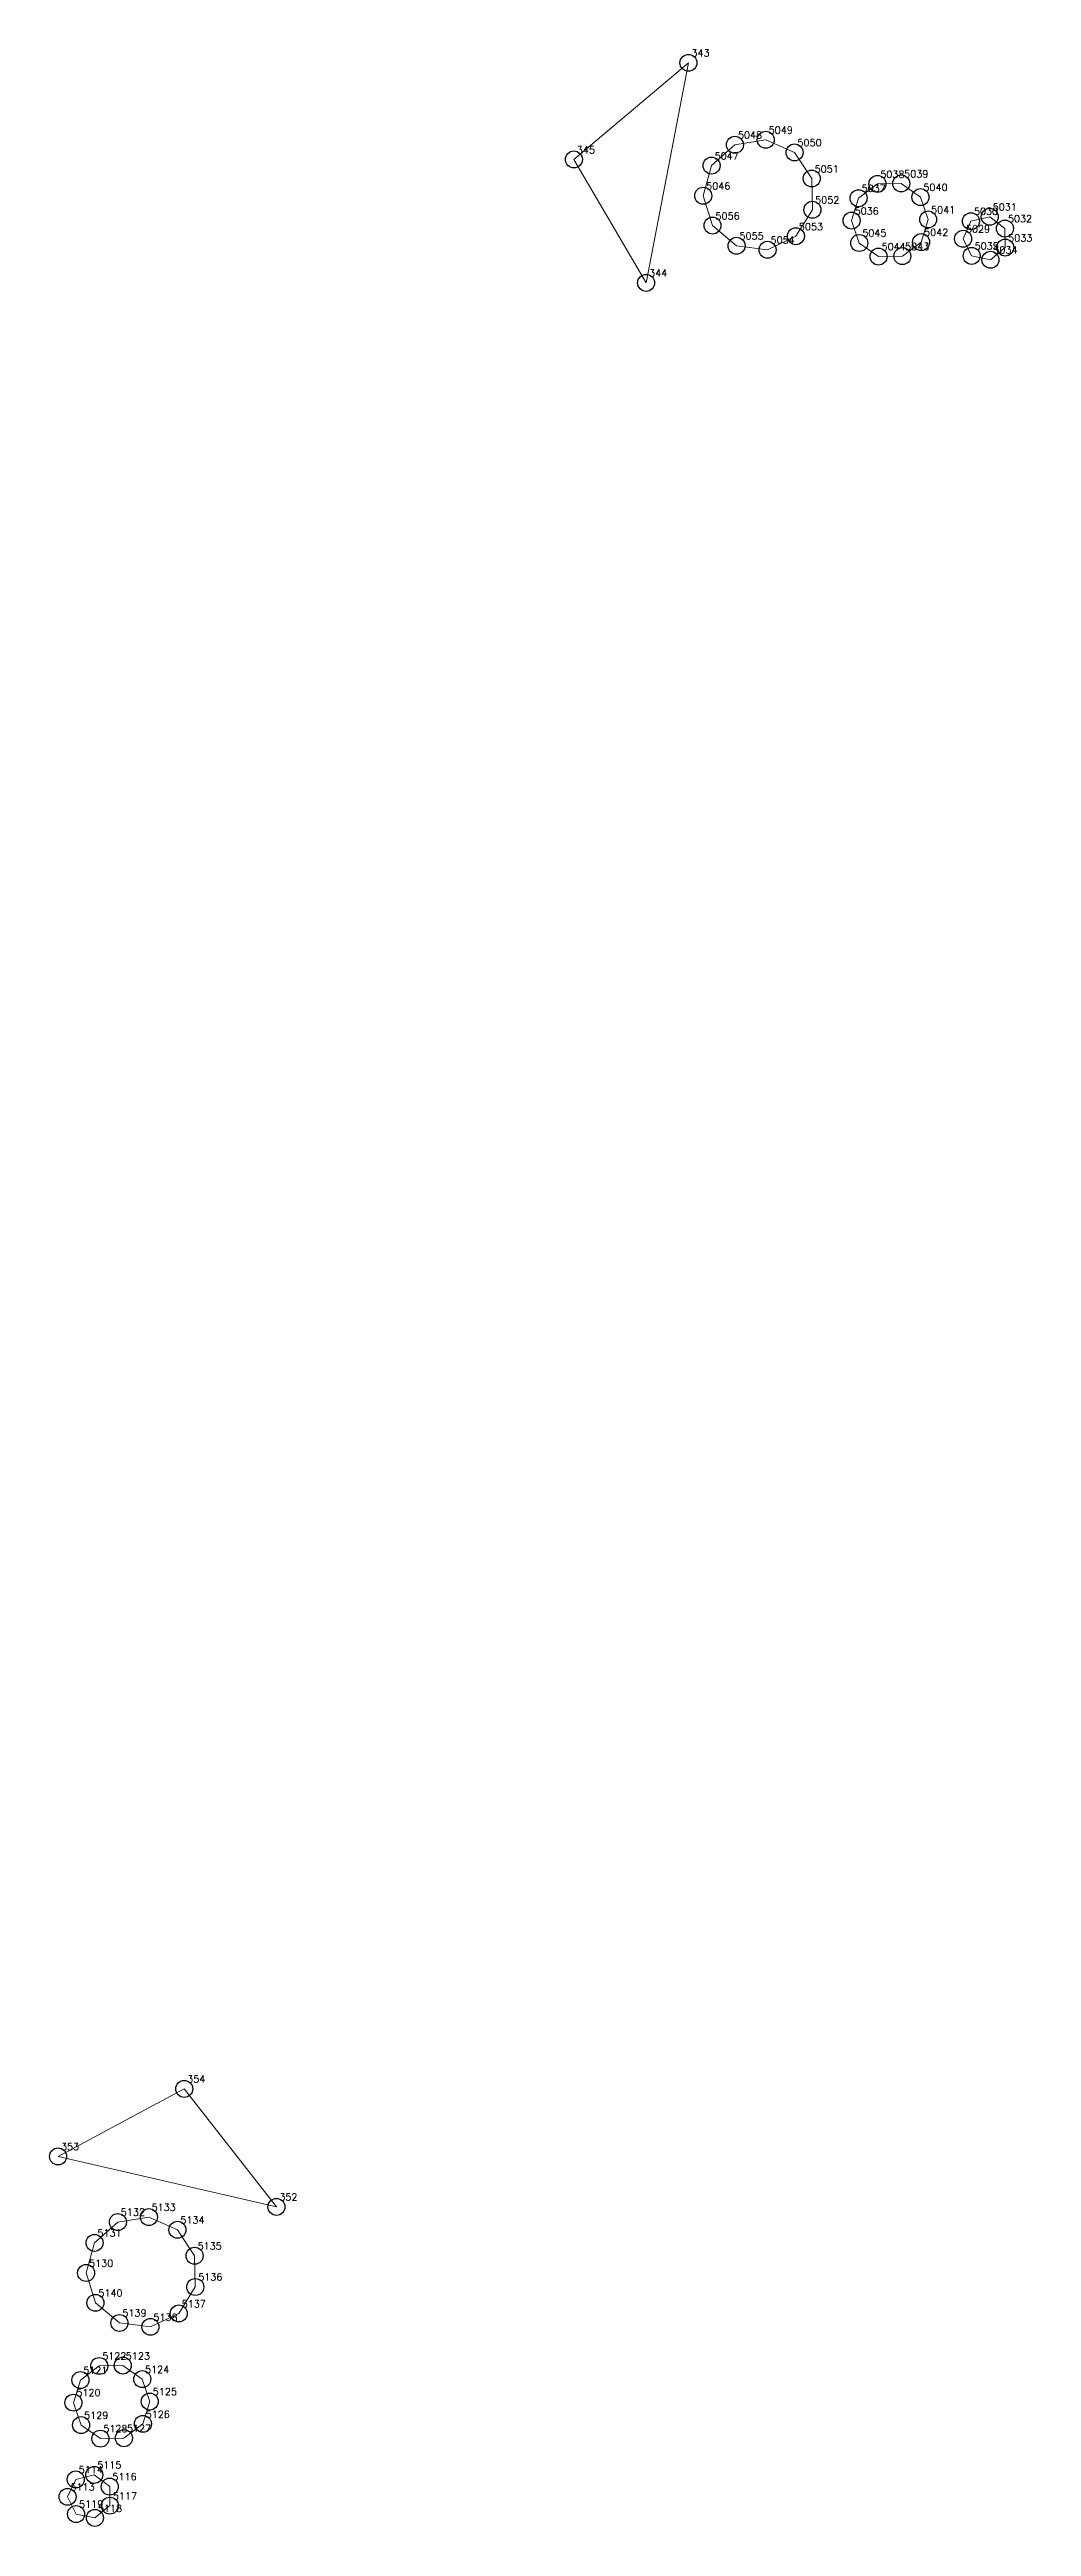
# Model space of a CAD drawing. Extents: x 1391501 to 1398271, y 354915 to 360782.
# Drawn here: x 1394343.6 to 1394386.9, y 359004.1 to 359113.5 of the extents above; entities that cross this region are included whole.
import ezdxf

# ---------------------------------------------------------------- set-up
doc = ezdxf.new("R2010")
doc.units = 0
doc.header["$PDMODE"] = 33
doc.header["$PDSIZE"] = 0.75
doc.layers.add('12 - ценные элементы визуального восприятия территории', color=7, linetype='Continuous')
doc.styles.get("Standard").update_dxf_attribs({"font": 'simplex.shx'})

msp = doc.modelspace()

# ---------------------------------------------------------------- texts
at = {"color": 7}
for s, p in [('5048', (1394373.99, 359109.56)), ('5049', (1394375.35, 359109.78)), ('5050', (1394376.62, 359109.23)), ('5047', (1394372.96, 359108.64)), ('5051', (1394377.38, 359108.07)), ('5046', (1394372.59, 359107.31)), ('5037', (1394379.45, 359107.21)), ('5038', (1394380.28, 359107.83)), ('5039', (1394381.33, 359107.85)), ('5040', (1394382.18, 359107.25)), ('5056', (1394373, 359105.99)), ('5052', (1394377.4, 359106.69)), ('5036', (1394379.14, 359106.21)), ('5041', (1394382.52, 359106.26)), ('5030', (1394384.41, 359106.19)), ('5031', (1394385.24, 359106.39)), ('5032', (1394385.91, 359105.87)), ('5055', (1394374.06, 359105.1)), ('5054', (1394375.43, 359104.93)), ('5053', (1394376.68, 359105.52)), ('5045', (1394379.48, 359105.23)), ('5042', (1394382.21, 359105.27)), ('5029', (1394384.06, 359105.42)), ('5033', (1394385.92, 359105.02)), ('5044', (1394380.33, 359104.63)), ('5043', (1394381.37, 359104.64)), ('5035', (1394384.44, 359104.66)), ('5034', (1394385.27, 359104.48)), ('5132', (1394346.75, 359017.8)), ('5133', (1394348.11, 359018.01)), ('5134', (1394349.38, 359017.46)), ('5131', (1394345.72, 359016.88)), ('5135', (1394350.14, 359016.31)), ('5130', (1394345.35, 359015.54)), ('5140', (1394345.76, 359014.23)), ('5136', (1394350.17, 359014.93)), ('5139', (1394346.82, 359013.34)), ('5138', (1394348.19, 359013.16)), ('5137', (1394349.44, 359013.75)), ('5121', (1394345.09, 359010.81)), ('5122', (1394345.93, 359011.44)), ('5123', (1394346.97, 359011.45)), ('5124', (1394347.82, 359010.85)), ('5120', (1394344.79, 359009.82)), ('5125', (1394348.16, 359009.87)), ('5129', (1394345.13, 359008.83)), ('5126', (1394347.85, 359008.87)), ('5128', (1394345.98, 359008.23)), ('5127', (1394347.02, 359008.25)), ('5114', (1394344.89, 359006.43)), ('5115', (1394345.71, 359006.63)), ('5113', (1394344.53, 359005.66)), ('5116', (1394346.38, 359006.11)), ('5117', (1394346.4, 359005.26)), ('5119', (1394344.91, 359004.9)), ('5118', (1394345.74, 359004.72))]:
    msp.add_text(s, height=0.311, dxfattribs=at).set_placement(p)
at = {"layer": '12 - ценные элементы визуального восприятия территории', "color": 7}
for s, p in [('343', (1394371.94, 359113.19)), ('345', (1394366.88, 359108.91)), ('344', (1394370.07, 359103.47)), ('354', (1394349.68, 359023.68)), ('353', (1394344.11, 359020.7)), ('352', (1394353.75, 359018.47))]:
    msp.add_text(s, height=0.311, dxfattribs=at).set_placement(p)

# ---------------------------------------------------------------- linework, layer by layer
for p in [(1394373.86, 359109.29), (1394375.22, 359109.51), (1394372.83, 359108.37), (1394376.49, 359108.95), (1394372.46, 359107.04), (1394377.25, 359107.8), (1394379.32, 359106.93), (1394380.15, 359107.56), (1394381.2, 359107.58), (1394382.05, 359106.98), (1394377.28, 359106.42), (1394379.01, 359105.94), (1394382.39, 359105.99), (1394384.28, 359105.91), (1394385.11, 359106.11), (1394372.87, 359105.72), (1394373.93, 359104.83), (1394376.55, 359105.25), (1394379.35, 359104.95), (1394382.08, 359104.99), (1394383.93, 359105.14), (1394385.78, 359105.59), (1394385.79, 359104.75), (1394375.3, 359104.65), (1394380.2, 359104.35), (1394381.25, 359104.37), (1394384.31, 359104.38), (1394385.14, 359104.21), (1394346.62, 359017.52), (1394347.99, 359017.74), (1394349.25, 359017.18), (1394345.59, 359016.6), (1394345.22, 359015.27), (1394350.01, 359016.03), (1394345.63, 359013.95), (1394350.04, 359014.65), (1394346.69, 359013.06), (1394348.06, 359012.89), (1394349.31, 359013.48), (1394345.8, 359011.16), (1394346.84, 359011.18), (1394347.7, 359010.58), (1394344.66, 359009.54), (1394344.97, 359010.54), (1394348.03, 359009.59), (1394345, 359008.55), (1394347.73, 359008.6), (1394345.85, 359007.95), (1394346.89, 359007.97), (1394345.58, 359006.35), (1394344.4, 359005.38), (1394344.76, 359006.15), (1394346.26, 359005.83), (1394344.78, 359004.62), (1394345.61, 359004.45), (1394346.27, 359004.99)]:
    msp.add_point(p)
at = {"layer": '12 - ценные элементы визуального восприятия территории', "color": 7, "lineweight": 20}
for points in [[(1394366.75, 359108.64), (1394371.81, 359112.91)], [(1394366.75, 359108.64), (1394371.81, 359112.91)], [(1394371.81, 359112.91), (1394369.94, 359103.19)], [(1394371.81, 359112.91), (1394369.94, 359103.19)], [(1394366.75, 359108.64), (1394369.94, 359103.19)], [(1394366.75, 359108.64), (1394369.94, 359103.19)], [(1394349.55, 359023.4), (1394343.98, 359020.42)], [(1394349.55, 359023.4), (1394343.98, 359020.42)], [(1394349.55, 359023.4), (1394353.62, 359018.19)], [(1394349.55, 359023.4), (1394353.62, 359018.19)], [(1394353.62, 359018.19), (1394343.98, 359020.42)], [(1394353.62, 359018.19), (1394343.98, 359020.42)]]:
    msp.add_lwpolyline(points, dxfattribs=at)
for points in [[(1394372.46, 359107.04), (1394372.83, 359108.37), (1394373.86, 359109.29), (1394375.22, 359109.51), (1394376.49, 359108.95), (1394377.25, 359107.8), (1394377.28, 359106.42), (1394376.55, 359105.25), (1394375.3, 359104.65), (1394373.93, 359104.83), (1394372.87, 359105.72), (1394372.46, 359107.04)], [(1394372.46, 359107.04), (1394372.83, 359108.37), (1394373.86, 359109.29), (1394375.22, 359109.51), (1394376.49, 359108.95), (1394377.25, 359107.8), (1394377.28, 359106.42), (1394376.55, 359105.25), (1394375.3, 359104.65), (1394373.93, 359104.83), (1394372.87, 359105.72), (1394372.46, 359107.04)], [(1394379.01, 359105.94), (1394379.32, 359106.93), (1394380.15, 359107.56), (1394381.2, 359107.58), (1394382.05, 359106.98), (1394382.39, 359105.99), (1394382.08, 359104.99), (1394381.25, 359104.37), (1394380.2, 359104.35), (1394379.35, 359104.95), (1394379.01, 359105.94)], [(1394379.01, 359105.94), (1394379.32, 359106.93), (1394380.15, 359107.56), (1394381.2, 359107.58), (1394382.05, 359106.98), (1394382.39, 359105.99), (1394382.08, 359104.99), (1394381.25, 359104.37), (1394380.2, 359104.35), (1394379.35, 359104.95), (1394379.01, 359105.94)], [(1394383.93, 359105.14), (1394384.28, 359105.91), (1394385.11, 359106.11), (1394385.78, 359105.59), (1394385.79, 359104.75), (1394385.14, 359104.21), (1394384.31, 359104.38), (1394383.93, 359105.14)], [(1394383.93, 359105.14), (1394384.28, 359105.91), (1394385.11, 359106.11), (1394385.78, 359105.59), (1394385.79, 359104.75), (1394385.14, 359104.21), (1394384.31, 359104.38), (1394383.93, 359105.14)], [(1394345.22, 359015.27), (1394345.59, 359016.6), (1394346.62, 359017.52), (1394347.99, 359017.74), (1394349.25, 359017.18), (1394350.01, 359016.03), (1394350.04, 359014.65), (1394349.31, 359013.48), (1394348.06, 359012.89), (1394346.69, 359013.06), (1394345.63, 359013.95), (1394345.22, 359015.27)], [(1394345.22, 359015.27), (1394345.59, 359016.6), (1394346.62, 359017.52), (1394347.99, 359017.74), (1394349.25, 359017.18), (1394350.01, 359016.03), (1394350.04, 359014.65), (1394349.31, 359013.48), (1394348.06, 359012.89), (1394346.69, 359013.06), (1394345.63, 359013.95), (1394345.22, 359015.27)], [(1394344.66, 359009.54), (1394344.97, 359010.54), (1394345.8, 359011.16), (1394346.84, 359011.18), (1394347.7, 359010.58), (1394348.03, 359009.59), (1394347.73, 359008.6), (1394346.89, 359007.97), (1394345.85, 359007.95), (1394345, 359008.55), (1394344.66, 359009.54)], [(1394344.66, 359009.54), (1394344.97, 359010.54), (1394345.8, 359011.16), (1394346.84, 359011.18), (1394347.7, 359010.58), (1394348.03, 359009.59), (1394347.73, 359008.6), (1394346.89, 359007.97), (1394345.85, 359007.95), (1394345, 359008.55), (1394344.66, 359009.54)], [(1394344.4, 359005.38), (1394344.76, 359006.15), (1394345.58, 359006.35), (1394346.26, 359005.83), (1394346.27, 359004.99), (1394345.61, 359004.45), (1394344.78, 359004.62), (1394344.4, 359005.38)], [(1394344.4, 359005.38), (1394344.76, 359006.15), (1394345.58, 359006.35), (1394346.26, 359005.83), (1394346.27, 359004.99), (1394345.61, 359004.45), (1394344.78, 359004.62), (1394344.4, 359005.38)]]:
    msp.add_lwpolyline(points, close=True, dxfattribs=at)
at = {"layer": '12 - ценные элементы визуального восприятия территории'}
for p in [(1394371.81, 359112.91), (1394366.75, 359108.64), (1394369.94, 359103.19), (1394349.55, 359023.4), (1394343.98, 359020.42), (1394353.62, 359018.19)]:
    msp.add_point(p, dxfattribs=at)

msp.set_redraw_order([(e.dxf.handle, doc.entitydb.next_handle()) for e in msp.query("TEXT MTEXT ATTDEF DIMENSION ARC_DIMENSION")])  # texts and dimensions are drawn at this point

doc.saveas('drawing.dxf')
